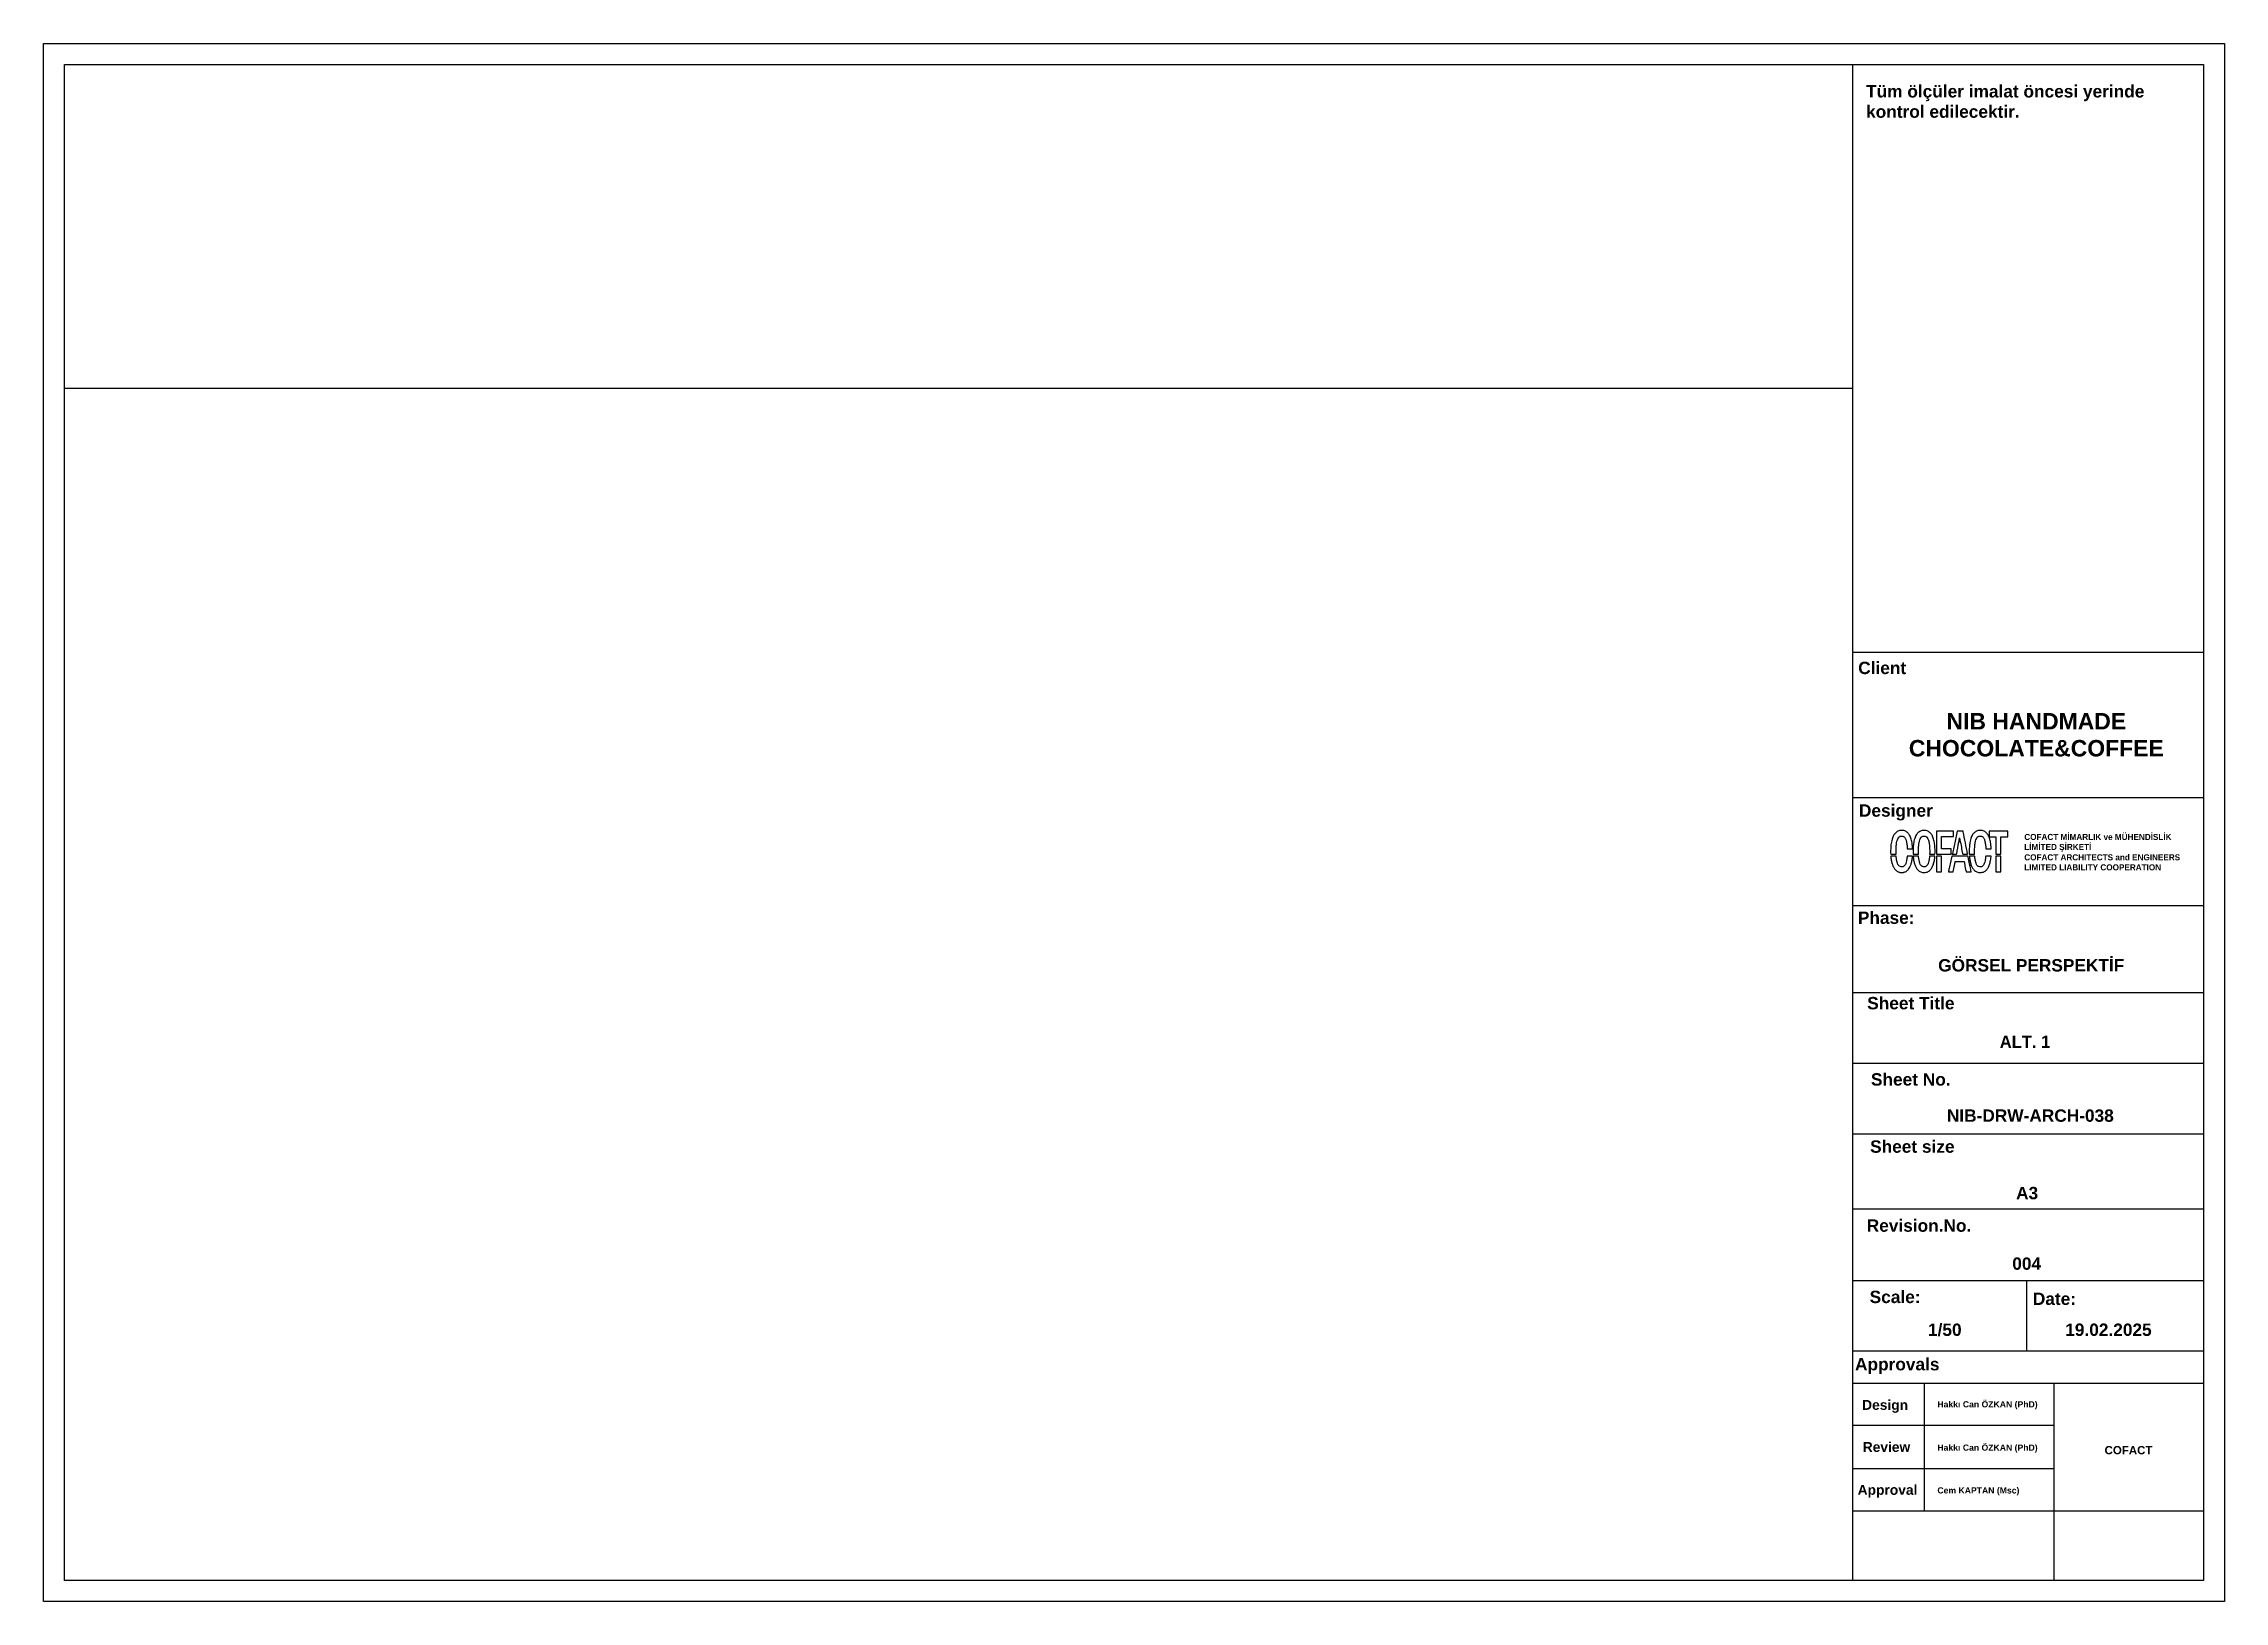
# Model space of a CAD drawing. Header units: millimetres. Extents: x 933584 to 974011, y 4545988 to 4553664.
# Drawn here: x 955111 to 957211, y 4546464 to 4547964 of the extents above; entities that cross this region are included whole.
import ezdxf

# ---------------------------------------------------------------- set-up
doc = ezdxf.new("R2010")
doc.units = ezdxf.units.MM
doc.layers.get('0').update_dxf_attribs({"color": 255})
doc.styles.add('Century Gothic_B_3', font='GOTHICB.TTF', dxfattribs={"height": 4})
picture_1 = doc.add_image_def('image5.png', size_in_pixel=(2560, 1707))

msp = doc.modelspace()

# ---------------------------------------------------------------- texts
at = {"color": 0, "attachment_point": 1, "line_spacing_factor": 0.984502, "style": 'Century Gothic_B_3'}
for s, insert, char_height, width in [('\\pxql;{\\fArial|b1|i0|c0|p34;Tüm ölçüler imalat öncesi yerinde kontrol edilecektir.}', (956866.46, 4547923.88), 11.9034, 324.3298), ('\\pxqr;{\\fArial|b1|i0|c0|p34;Client}', (956316.91, 4547368.66), 11.9034, 588.1338), ('\\pxqc;{\\fArial|b1|i0|c0|p34;NIB HANDMADE CHOCOLATE&COFFEE}', (956866.92, 4547319.26), 15.8192, 326.8702), ('\\pxqr;{\\fArial|b1|i0|c0|p34;Designer}', (956342.59, 4547231.33), 11.9034, 588.1338), ('{\\fFranklin Gothic Medium|b1|i0|c162|p34;COFACT MİMARLIK ve MÜHENDİSLİK}\\P{\\fFranklin Gothic Medium|b1|i0|c162|p34;LİMİTED ŞİRKETİ}', (957018.78, 4547202.86), 5.8729, 228.8091), ('\\pxql;{\\fFranklin Gothic Book|b1|i0|c162|p34;COFACT ARCHITECTS and ENGINEERS\\PLIMITED LIABILITY COOPERATION}', (957018.78, 4547183.27), 5.8729, 228.8091), ('\\pxqr;{\\fArial|b1|i0|c0|p34;Phase:}', (956324.92, 4547128.14), 11.9034, 588.1338), ('\\pxqr;{\\fArial|b1|i0|c0|p34;GÖRSEL PERSPEKTİF}', (956526.95, 4547082.3), 11.9034, 588.1338), ('\\pxqr;{\\fArial|b1|i0|c0|p34;Sheet Title}', (956363.47, 4547045.84), 11.9034, 588.1338), ('\\pxi-2,l3,qr,t3;ALT. 1', (956455.66, 4547008.69), 11.9034, 588.1338), ('\\pxqr;{\\fArial|b1|i0|c0|p34;Sheet No.}', (956359.68, 4546972.41), 11.9034, 588.1338), ('\\pxqr;{\\fArial|b1|i0|c0|p34;NIB-DRW-ARCH-038}', (956516.83, 4546937.56), 11.9034, 588.1338), ('\\pxqr;{\\fArial|b1|i0|c0|p34;Sheet size}', (956363.52, 4546907.76), 11.9034, 588.1338), ('\\pxqr;{\\fArial|b1|i0|c0|p34;A3}', (956444.02, 4546862.96), 11.9034, 588.1338), ('\\pxqr;{\\fArial|b1|i0|c0|p34;Revision.No.}', (956379.63, 4546831.68), 11.9034, 588.1338), ('\\pxqr;{\\fArial|b1|i0|c0|p34;00\\fArial|b1|i0|c162|p34;4}', (956446.83, 4546795.04), 11.9034, 588.1338), ('\\pxqr;{\\fArial|b1|i0|c0|p34;Scale:}', (956330.75, 4546762.99), 11.9034, 588.1338), ('\\pxqr;{\\fArial|b1|i0|c0|p34;Date:}', (956480.47, 4546761.2), 11.9034, 588.1338), ('\\pxqr;{\\fArial|b1|i0|c0|p34;1/50}', (956370.29, 4546731.37), 11.9034, 588.1338), ('\\pxqr;{\\fArial|b1|i0|c162|p34;19\\fArial|b1|i0|c0|p34;.02.202\\fArial|b1|i0|c162|p34;5}', (956553.31, 4546731.37), 11.9034, 588.1338), ('\\pxqr;{\\fArial|b1|i0|c0|p34;Approvals}', (956348.97, 4546698.22), 11.9034, 588.1338), ('\\pxqr;{\\fArial|b1|i0|c0|p34;Design}', (956318.77, 4546657.79), 9.5085, 588.1338), ('{\\fArial|b1|i0|c0|p34;\\W9.71336;   }{\\fArial|b1|i0|c0|p34;Hakkı Can ÖZKAN (PhD)}', (956867.8, 4546656.61), 5.9517, 163.4351), ('\\pxqr;{\\fArial|b1|i0|c0|p34;Review}', (956320.84, 4546617.27), 9.5085, 588.1338), ('{\\fArial|b1|i0|c0|p34;\\W9.71336;   }{\\fArial|b1|i0|c0|p34;Hakkı Can ÖZKAN (PhD)}', (956867.8, 4546614.9), 5.9517, 163.4351), ('\\pxqc;{\\fArial|b1|i0|c0|p34;COFACT}', (956955.71, 4546613.42), 7.9096, 326.8702), ('\\pxqr;{\\fArial|b1|i0|c0|p34;Approval}', (956327.75, 4546575.99), 9.5085, 588.1338), ('{\\W9.71336;\\fArial|b1|i0|c0|p34;   \\W1;Cem KAPTAN (Msc)}', (956867.8, 4546573.69), 5.9517, 163.4351)]:
    msp.add_mtext(s, dxfattribs=dict(at, insert=insert, char_height=char_height, width=width))

# ---------------------------------------------------------------- linework, layer by layer
at = {"color": 0}
for p, q in [((957191.47, 4547377.52), (956853.42, 4547377.52)), ((957191.47, 4547377.52), (956853.42, 4547377.52)), ((957191.47, 4547237.54), (956853.42, 4547237.54)), ((957191.47, 4547237.54), (956853.42, 4547237.54)), ((957191.47, 4547237.54), (956853.42, 4547237.54)), ((957191.47, 4547237.54), (956853.42, 4547237.54)), ((957191.47, 4547133.48), (956853.42, 4547133.48)), ((956853.42, 4547050.2), (957191.47, 4547050.2)), ((957191.47, 4546981.8), (956853.42, 4546981.8)), ((957191.47, 4546913.84), (956853.42, 4546913.84)), ((957191.47, 4546841.62), (956853.42, 4546841.62)), ((957191.47, 4546772.61), (956853.42, 4546772.61)), ((957020.89, 4546772.61), (957020.89, 4546704.89)), ((957191.47, 4546704.89), (956853.42, 4546704.89)), ((957191.47, 4546673.56), (956853.42, 4546673.56)), ((956922.27, 4546673.56), (956922.27, 4546550.8)), ((957047.26, 4546673.56), (957047.26, 4546599.96)), ((956853.42, 4546633.42), (957047.26, 4546633.42)), ((956853.42, 4546591.71), (957047.26, 4546591.71)), ((957047.26, 4546599.96), (957047.26, 4546483.84)), ((957191.47, 4546550.8), (956853.42, 4546550.8))]:
    msp.add_line(p, q, dxfattribs=at)
for points in [[(955111.47, 4547963.85), (957211.47, 4547963.85), (957211.47, 4546463.85), (955111.47, 4546463.85)], [(955131.47, 4547943.85), (957191.47, 4547943.85), (957191.47, 4546483.85), (955131.47, 4546483.85)], [(956934.1, 4547194.48), (956934.1, 4547183.34), (956941.16, 4547183.34), (956948.22, 4547183.34), (956948.22, 4547185.98), (956948.22, 4547188.61), (956943.64, 4547188.61), (956939.07, 4547188.61), (956939.07, 4547194.43), (956939.07, 4547200.24), (956944.79, 4547200.24), (956950.5, 4547200.24), (956950.5, 4547202.93), (956950.5, 4547205.61), (956942.3, 4547205.61), (956934.1, 4547205.61)], [(956984.91, 4547202.78), (956984.91, 4547199.95), (956988.14, 4547199.95), (956991.37, 4547199.95), (956991.37, 4547191.64), (956991.37, 4547183.34), (956993.86, 4547183.34), (956996.34, 4547183.34), (956996.34, 4547191.64), (956996.34, 4547199.95), (956999.62, 4547199.95), (957002.9, 4547199.95), (957002.9, 4547202.78), (957002.9, 4547205.61), (956993.91, 4547205.61), (956984.91, 4547205.61)], [(956934.1, 4547173.84), (956934.1, 4547166.34), (956936.56, 4547166.36), (956939.02, 4547166.39), (956939.04, 4547173.87), (956939.07, 4547181.35), (956936.58, 4547181.35), (956934.1, 4547181.35)], [(956991.39, 4547173.87), (956991.42, 4547166.39), (956993.88, 4547166.36), (956996.34, 4547166.33), (956996.34, 4547173.84), (956996.34, 4547181.35), (956993.86, 4547181.35), (956991.37, 4547181.35)]]:
    msp.add_lwpolyline(points, close=True, dxfattribs=at)
msp.add_lwpolyline([(956853.42, 4547943.86), (956853.42, 4546483.85)], dxfattribs=at)
for points in [[(956898.75, 4547206.1, 0.11064), (956895.65, 4547204.6, 0.089568), (956893.2, 4547201.82, 0.069833), (956891.45, 4547197.7, 0.037138), (956890.4, 4547192.26, 0.013582), (956890.25, 4547190.61, 0.005436), (956890.14, 4547188.34, 0.005261), (956890.08, 4547186.12, 0.017635), (956890.1, 4547184.66), (956890.17, 4547183.34), (956892.72, 4547183.34), (956895.27, 4547183.34), (956895.28, 4547186.35, -0.01557), (956895.44, 4547190.77, -0.027157), (956895.88, 4547194.4, -0.033018), (956896.57, 4547197.25, -0.079442), (956897.55, 4547199.19, -0.009072), (956897.84, 4547199.58, -0.030827), (956898.05, 4547199.82, -0.031813), (956898.29, 4547200.03, -0.010138), (956898.67, 4547200.31, -0.089655), (956899.42, 4547200.67, -0.05192), (956900.42, 4547200.83, -0.051218), (956901.44, 4547200.78, -0.076363), (956902.3, 4547200.51, -0.070873), (956903.1, 4547199.97, -0.052254), (956903.81, 4547199.17, -0.046256), (956904.42, 4547198.14, -0.033841), (956904.9, 4547196.91, -0.02482), (956905.26, 4547195.51, -0.012371), (956905.59, 4547193.71, -0.011745), (956905.85, 4547191.72, -0.011909), (956906.02, 4547189.73), (956906.09, 4547188.61), (956908.66, 4547188.61), (956911.23, 4547188.61), (956911.23, 4547189.03, 0.020953), (956911.19, 4547189.94, 0.004455), (956911.04, 4547191.52, 0.00493), (956910.86, 4547193.14, 0.011284), (956910.68, 4547194.37, 0.038093), (956909.55, 4547198.88, 0.067383), (956907.87, 4547202.32, 0.083303), (956905.64, 4547204.69, 0.099908), (956902.89, 4547206.02, 0.02201), (956902.45, 4547206.11, 0.020762), (956901.99, 4547206.17, 0.015695), (956901.43, 4547206.2, 0.005906), (956900.65, 4547206.2, 0.00548), (956900.04, 4547206.19, 0.006399), (956899.47, 4547206.17, 0.005718), (956898.99, 4547206.13, 0.038226)], [(956920.33, 4547206.1, 0.105194), (956917.36, 4547204.7, 0.087054), (956914.98, 4547202.14, 0.069549), (956913.23, 4547198.38, 0.038701), (956912.13, 4547193.43, 0.014261), (956911.89, 4547191.35, 0.008448), (956911.72, 4547188.85, 0.008433), (956911.64, 4547186.42, 0.018733), (956911.68, 4547184.57), (956911.75, 4547183.34), (956914.3, 4547183.34), (956916.85, 4547183.34), (956916.86, 4547186.35, -0.01557), (956917.01, 4547190.77, -0.027157), (956917.45, 4547194.4, -0.033018), (956918.15, 4547197.25, -0.079442), (956919.12, 4547199.19, -0.009072), (956919.42, 4547199.58, -0.030827), (956919.63, 4547199.82, -0.031813), (956919.87, 4547200.03, -0.010138), (956920.25, 4547200.31, -0.089655), (956921, 4547200.67, -0.05192), (956921.99, 4547200.83, -0.051218), (956923.02, 4547200.78, -0.076363), (956923.88, 4547200.51, -0.136443), (956925.39, 4547199.17, -0.067108), (956926.49, 4547196.83, -0.045937), (956927.23, 4547193.38, -0.018323), (956927.64, 4547188.56, -0.004967), (956927.68, 4547187.58, -0.003937), (956927.7, 4547186.52, -0.00398), (956927.71, 4547185.53, -0.009912), (956927.69, 4547184.81), (956927.63, 4547183.34), (956930.2, 4547183.34), (956932.78, 4547183.34), (956932.84, 4547184.61, 0.018366), (956932.87, 4547186.77, 0.009634), (956932.76, 4547189.46, 0.009631), (956932.55, 4547192.16, 0.017297), (956932.25, 4547194.36, 0.038062), (956931.13, 4547198.88, 0.067387), (956929.45, 4547202.32, 0.08333), (956927.22, 4547204.69, 0.099909), (956924.46, 4547206.02, 0.02201), (956924.02, 4547206.11, 0.020762), (956923.57, 4547206.17, 0.015695), (956923.01, 4547206.2, 0.005906), (956922.22, 4547206.2, 0.00548), (956921.62, 4547206.19, 0.006399), (956921.05, 4547206.17, 0.005718), (956920.57, 4547206.13, 0.038226)], [(956956.52, 4547199.03, 0.0000105), (956957.88, 4547191.73, 0.000084), (956959.08, 4547185.3, 0.003215), (956959.36, 4547183.86), (956959.47, 4547183.34), (956961.85, 4547183.34, 0.001355), (956962.76, 4547183.34, 0.00226), (956963.53, 4547183.35, 0.000206), (956964.21, 4547183.36, 0.409743), (956964.23, 4547183.38, 0.049641), (956964.22, 4547183.44, 0.000001), (956962.04, 4547194.29, 0.000006), (956959.89, 4547204.97, 0.007694), (956959.8, 4547205.39), (956959.75, 4547205.61), (956956.99, 4547205.61), (956954.23, 4547205.61), (956953.51, 4547202.31, -0.000077), (956952.13, 4547195.94, -0.000085), (956950.8, 4547189.78, -0.000009), (956949.51, 4547183.86, -0.006923), (956949.44, 4547183.57), (956949.39, 4547183.34), (956953.6, 4547183.34, 0.0001427), (956953.89, 4547184.92, 0.00034), (956954.15, 4547186.29, 0.000221), (956954.44, 4547187.87, -0.000266), (956955.27, 4547192.37, -0.000578), (956955.92, 4547195.83, -0.0000869)], [(956974.42, 4547206.1, 0.105194), (956971.45, 4547204.7, 0.087054), (956969.07, 4547202.14, 0.069549), (956967.32, 4547198.38, 0.038701), (956966.22, 4547193.43, 0.014261), (956965.99, 4547191.35, 0.008448), (956965.82, 4547188.85, 0.008433), (956965.73, 4547186.42, 0.018733), (956965.77, 4547184.57), (956965.84, 4547183.34), (956968.39, 4547183.34), (956970.94, 4547183.34), (956970.95, 4547186.35, -0.01557), (956971.1, 4547190.76, -0.027157), (956971.54, 4547194.4, -0.033018), (956972.24, 4547197.25, -0.079442), (956973.21, 4547199.19, -0.009072), (956973.51, 4547199.58, -0.030827), (956973.72, 4547199.82, -0.031813), (956973.96, 4547200.03, -0.010138), (956974.34, 4547200.31, -0.089655), (956975.09, 4547200.67, -0.05192), (956976.09, 4547200.83, -0.051218), (956977.11, 4547200.78, -0.076363), (956977.97, 4547200.51, -0.070873), (956978.77, 4547199.97, -0.052254), (956979.48, 4547199.17, -0.046256), (956980.08, 4547198.14, -0.033841), (956980.56, 4547196.91, -0.02482), (956980.93, 4547195.51, -0.012371), (956981.26, 4547193.71, -0.011745), (956981.52, 4547191.72, -0.011909), (956981.69, 4547189.73), (956981.75, 4547188.61), (956984.32, 4547188.61), (956986.9, 4547188.61), (956986.9, 4547189.03, 0.020953), (956986.86, 4547189.94, 0.004455), (956986.71, 4547191.52, 0.00493), (956986.52, 4547193.14, 0.011284), (956986.34, 4547194.37, 0.038093), (956985.22, 4547198.88, 0.067383), (956983.54, 4547202.32, 0.083303), (956981.31, 4547204.69, 0.099908), (956978.55, 4547206.02, 0.02201), (956978.11, 4547206.11, 0.020762), (956977.66, 4547206.17, 0.015695), (956977.1, 4547206.2, 0.005906), (956976.32, 4547206.2, 0.00548), (956975.71, 4547206.19, 0.006399), (956975.14, 4547206.17, 0.005718), (956974.66, 4547206.13, 0.038226)], [(956890.3, 4547180.63, 0.025038), (956890.86, 4547176.68, 0.036131), (956891.79, 4547173.27, 0.041565), (956893.04, 4547170.46, 0.063352), (956894.62, 4547168.3, 0.028049), (956895.43, 4547167.53, 0.034689), (956896.27, 4547166.91, 0.034905), (956897.18, 4547166.42, 0.029004), (956898.2, 4547166.03, 0.021923), (956898.68, 4547165.9, 0.031789), (956899.12, 4547165.83, 0.019677), (956899.69, 4547165.8, 0.003659), (956900.74, 4547165.79, 0.003627), (956901.78, 4547165.8, 0.019229), (956902.35, 4547165.83, 0.031747), (956902.77, 4547165.9, 0.024514), (956903.22, 4547166.02, 0.035022), (956904.4, 4547166.5, 0.037328), (956905.46, 4547167.12, 0.037367), (956906.42, 4547167.9, 0.035245), (956907.28, 4547168.83, 0.053473), (956908.66, 4547171, 0.03772), (956909.75, 4547173.68, 0.032588), (956910.56, 4547176.9, 0.021334), (956911.08, 4547180.68), (956911.14, 4547181.35), (956908.56, 4547181.35), (956905.97, 4547181.35), (956905.91, 4547180.68, -0.0074), (956905.81, 4547179.71, -0.005344), (956905.66, 4547178.63, -0.005411), (956905.5, 4547177.6, -0.010609), (956905.34, 4547176.78, -0.034422), (956904.64, 4547174.32, -0.07643), (956903.72, 4547172.62, -0.102726), (956902.52, 4547171.59, -0.109019), (956901.04, 4547171.14, -0.095932), (956899.43, 4547171.33, -0.113527), (956898.11, 4547172.11, -0.092498), (956897.08, 4547173.53, -0.04608), (956896.31, 4547175.63, -0.017297), (956896.02, 4547176.92, -0.007909), (956895.72, 4547178.63, -0.007223), (956895.48, 4547180.29, -0.03219), (956895.42, 4547181.26, 0.402781), (956895.38, 4547181.3, 0.001238), (956894.67, 4547181.33, 0.005463), (956893.83, 4547181.35, 0.003096), (956892.82, 4547181.35), (956890.23, 4547181.35)], [(956911.87, 4547180.63, 0.025038), (956912.44, 4547176.68, 0.036131), (956913.36, 4547173.27, 0.041565), (956914.62, 4547170.46, 0.063352), (956916.19, 4547168.3, 0.047265), (956917.59, 4547167.07, 0.06438), (956919.06, 4547166.27, 0.06177), (956920.73, 4547165.86, 0.039412), (956922.73, 4547165.77, 0.027569), (956924.15, 4547165.9, 0.048064), (956925.3, 4547166.18, 0.049711), (956926.35, 4547166.67, 0.031882), (956927.45, 4547167.43, 0.081131), (956929.37, 4547169.51, 0.052129), (956930.88, 4547172.42, 0.043307), (956931.98, 4547176.15, 0.026621), (956932.66, 4547180.68), (956932.72, 4547181.35), (956930.14, 4547181.35), (956927.55, 4547181.35), (956927.49, 4547180.68, -0.0074), (956927.38, 4547179.71, -0.005344), (956927.24, 4547178.63, -0.005411), (956927.07, 4547177.6, -0.010609), (956926.92, 4547176.78, -0.034422), (956926.22, 4547174.32, -0.07643), (956925.29, 4547172.62, -0.102726), (956924.1, 4547171.59, -0.109019), (956922.62, 4547171.14, -0.095932), (956921.01, 4547171.33, -0.113527), (956919.69, 4547172.1, -0.092498), (956918.66, 4547173.53, -0.04608), (956917.89, 4547175.63, -0.017297), (956917.6, 4547176.92, -0.007909), (956917.3, 4547178.63, -0.007223), (956917.06, 4547180.29, -0.03219), (956917, 4547181.26, 0.402781), (956916.96, 4547181.3, 0.001238), (956916.24, 4547181.33, 0.005463), (956915.41, 4547181.35, 0.003096), (956914.4, 4547181.35), (956911.8, 4547181.35)], [(956967.66, 4547166.34, 0.0000231), (956966.17, 4547173.77, 0.000048), (956964.77, 4547180.73, 0.022716), (956964.66, 4547181.18, 0.319618), (956964.52, 4547181.29, 0.005635), (956963.47, 4547181.33, 0.005119), (956961.64, 4547181.35, 0.000404), (956956.79, 4547181.35), (956948.96, 4547181.35), (956947.38, 4547174.02, -0.000063), (956946.77, 4547171.2, -0.000102), (956946.25, 4547168.79, -0.000015), (956945.78, 4547166.65, -0.0154076), (956945.7, 4547166.33), (956950.44, 4547166.39), (956951.31, 4547171.11, -0.000258), (956951.65, 4547172.94, -0.000401), (956951.95, 4547174.51, -0.000111), (956952.21, 4547175.88, -0.013635), (956952.24, 4547176.06), (956952.3, 4547176.28), (956956.55, 4547176.28), (956960.79, 4547176.28), (956961.43, 4547172.88, 0.000154), (956961.69, 4547171.46, 0.000145), (956961.96, 4547170.01, 0.000144), (956962.2, 4547168.73, 0.000507), (956962.36, 4547167.9), (956962.66, 4547166.34)], [(956965.96, 4547180.63, 0.025038), (956966.53, 4547176.68, 0.036131), (956967.45, 4547173.27, 0.041565), (956968.71, 4547170.46, 0.063352), (956970.28, 4547168.3, 0.047265), (956971.68, 4547167.07, 0.06438), (956973.15, 4547166.27, 0.06177), (956974.82, 4547165.86, 0.039412), (956976.83, 4547165.77, 0.027569), (956978.25, 4547165.9, 0.048064), (956979.39, 4547166.18, 0.049711), (956980.44, 4547166.67, 0.031882), (956981.54, 4547167.43, 0.081131), (956983.46, 4547169.51, 0.052129), (956984.97, 4547172.42, 0.043307), (956986.07, 4547176.15, 0.026621), (956986.75, 4547180.68), (956986.81, 4547181.35), (956984.23, 4547181.35), (956981.64, 4547181.35), (956981.58, 4547180.68, -0.0074), (956981.47, 4547179.71, -0.005344), (956981.33, 4547178.63, -0.005411), (956981.17, 4547177.6, -0.010609), (956981.01, 4547176.78, -0.034422), (956980.31, 4547174.32, -0.07643), (956979.38, 4547172.62, -0.102726), (956978.19, 4547171.59, -0.109019), (956976.71, 4547171.14, -0.095932), (956975.1, 4547171.33, -0.113527), (956973.78, 4547172.1, -0.092498), (956972.75, 4547173.53, -0.04608), (956971.98, 4547175.63, -0.017297), (956971.69, 4547176.92, -0.007909), (956971.39, 4547178.63, -0.007223), (956971.15, 4547180.29, -0.03219), (956971.09, 4547181.26, 0.402781), (956971.05, 4547181.3, 0.001238), (956970.34, 4547181.33, 0.005463), (956969.5, 4547181.35, 0.003096), (956968.49, 4547181.35), (956965.9, 4547181.35)]]:
    msp.add_lwpolyline(points, format="xyb", close=True, dxfattribs=at)

msp.set_redraw_order([(e.dxf.handle, doc.entitydb.next_handle()) for e in msp.query("TEXT MTEXT ATTDEF DIMENSION ARC_DIMENSION")])  # texts and dimensions are drawn at this point

# ---------------------------------------------------------------- pictures from other files: only their frames are drawn
image = msp.add_image(picture_1, insert=(955131.47, 4546483.85), size_in_units=(1721.95, 1148.19), rotation=0)
image.dxf.flags = 7

doc.saveas('drawing.dxf')
